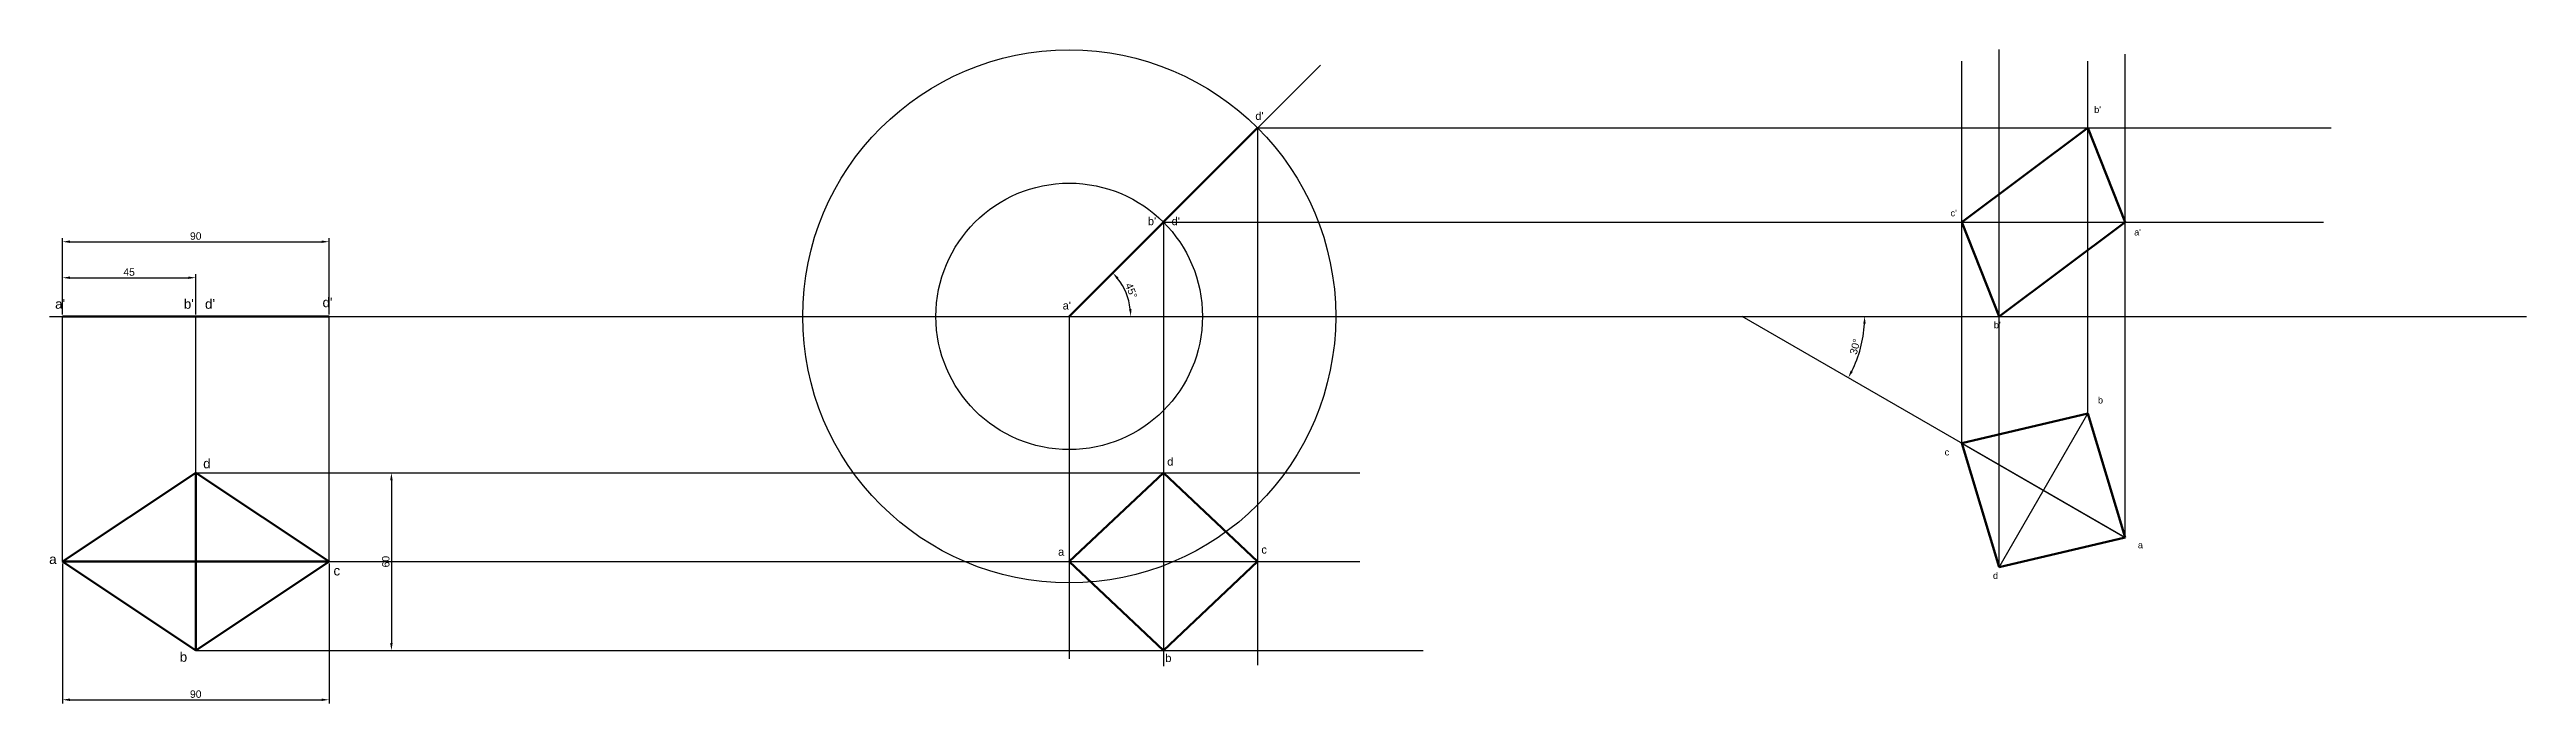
# Model space of a CAD drawing. Header units: millimetres. Extents: x 50 to 2187, y -31 to 190.
# Drawn here: x 1351 to 2187, y -31 to 190 of the extents above; entities that cross this region are included whole.
import ezdxf

# ---------------------------------------------------------------- set-up
doc = ezdxf.new("R2010")
doc.units = ezdxf.units.MM
doc.layers.get('Defpoints').update_dxf_attribs({"color": 90})
doc.layers.add('true', color=7, linetype='Continuous', lineweight=53)
doc.styles.get("Standard").update_dxf_attribs({"font": 'arial.ttf'})
doc.dimstyles.new('ISO-25', dxfattribs={"dimtxt": 2.5, "dimasz": 2.5, "dimexe": 1.25, "dimexo": 0.625, "dimtad": 1, "dimtxsty": 'Standard', "dimcen": 2.5, "dimadec": 0, "dimazin": 0, "dimtfac": 1, "dimtmove": 0, "dimatfit": 3, "dimfxl": 1, "dimarcsym": 0})

msp = doc.modelspace()

# ---------------------------------------------------------------- texts
for s, height, p in [("d'", 2.6869, (1757.812, 166.547)), ("b'", 2.2058, (2041.095, 168.907)), ("c'", 2.2058, (1992.584, 133.985)), ("b'     d'", 2.6869, (1721.522, 130.984)), ("a'", 2.2058, (2054.583, 127.525)), ("a'", 3.2433, (1352.523, 102.765)), ("b'   d'", 3.2433, (1395.971, 102.765)), ("d'", 3.2433, (1442.822, 103.288)), ("a'", 2.6869, (1692.75, 102.511)), ("b'", 2.2058, (2007.219, 96.175)), ('b', 2.206, (2042.35, 70.781)), ('d', 3.243, (1402.515, 48.876)), ('d', 2.687, (1728.064, 49.791)), ('c', 2.206, (1990.594, 53.225)), ('a', 3.243, (1350.511, 16.557)), ('a', 2.687, (1691.198, 19.346)), ('c', 2.687, (1759.852, 20.08)), ('a', 2.206, (2055.837, 21.875)), ('c', 3.243, (1446.523, 12.693)), ('d', 2.206, (2006.905, 11.53)), ('b', 3.243, (1394.596, -16.454)), ('b', 2.687, (1727.412, -16.53))]:
    msp.add_text(s, height=height).set_placement(p)

# ---------------------------------------------------------------- blocks, each defined once
blk = doc.blocks.new('*D16')
at = {"color": 0, "lineweight": -2, "transparency": 16777216}
for p, q in [((1400.64, 47.35), (1467.34, 47.35)), ((1466.09, 44.85), (1466.09, -10.15)), ((1400.64, -12.65), (1467.34, -12.65))]:
    blk.add_line(p, q, dxfattribs=at)
at = {"color": 0, "transparency": 16777216}
for points in [[(1465.67, 44.85), (1466.51, 44.85), (1466.09, 47.35)], [(1465.67, -10.15), (1466.51, -10.15), (1466.09, -12.65)]]:
    blk.add_solid(points, dxfattribs=at)
at = {"layer": 'Defpoints', "color": 0, "transparency": 16777216}
for p in [(1400.01, 47.35), (1400.01, -12.65), (1466.09, -12.65)]:
    blk.add_point(p, dxfattribs=at)
at = {"color": 0, "transparency": 16777216, "insert": (1464.19, 17.35), "char_height": 2.5, "attachment_point": 5, "rotation": 90}
blk.add_mtext('60', dxfattribs=at)
blk = doc.blocks.new('*D17')
at = {"color": 0, "lineweight": -2, "transparency": 16777216}
for p, q in [((1355.01, 16.72), (1355.01, -30.55)), ((1445.01, 16.72), (1445.01, -30.55)), ((1357.51, -29.3), (1442.51, -29.3))]:
    blk.add_line(p, q, dxfattribs=at)
at = {"color": 0, "transparency": 16777216}
for points in [[(1357.51, -28.88), (1357.51, -29.71), (1355.01, -29.3)], [(1442.51, -28.88), (1442.51, -29.71), (1445.01, -29.3)]]:
    blk.add_solid(points, dxfattribs=at)
at = {"layer": 'Defpoints', "color": 0, "transparency": 16777216}
for p in [(1355.01, 17.35), (1445.01, 17.35), (1445.01, -29.3)]:
    blk.add_point(p, dxfattribs=at)
at = {"color": 0, "transparency": 16777216, "insert": (1400.01, -27.4), "char_height": 2.5, "attachment_point": 5}
blk.add_mtext('90', dxfattribs=at)
blk = doc.blocks.new('*D18')
at = {"color": 0, "lineweight": -2, "transparency": 16777216}
for p, q in [((1355.01, 100.81), (1355.01, 126.65)), ((1445.01, 100.81), (1445.01, 126.65)), ((1357.51, 125.4), (1442.51, 125.4))]:
    blk.add_line(p, q, dxfattribs=at)
at = {"color": 0, "transparency": 16777216}
for points in [[(1357.51, 125.82), (1357.51, 124.99), (1355.01, 125.4)], [(1442.51, 125.82), (1442.51, 124.99), (1445.01, 125.4)]]:
    blk.add_solid(points, dxfattribs=at)
at = {"layer": 'Defpoints', "color": 0, "transparency": 16777216}
for p in [(1445.01, 125.4), (1355.01, 100.18), (1445.01, 100.18)]:
    blk.add_point(p, dxfattribs=at)
at = {"color": 0, "transparency": 16777216, "insert": (1400.01, 127.3), "char_height": 2.5, "attachment_point": 5}
blk.add_mtext('90', dxfattribs=at)
blk = doc.blocks.new('*D19')
at = {"color": 0, "lineweight": -2, "transparency": 16777216}
for p, q in [((1355.01, 100.81), (1355.01, 114.49)), ((1357.51, 113.24), (1397.51, 113.24)), ((1400.01, 100.81), (1400.01, 114.49))]:
    blk.add_line(p, q, dxfattribs=at)
at = {"color": 0, "transparency": 16777216}
for points in [[(1357.51, 113.66), (1357.51, 112.83), (1355.01, 113.24)], [(1397.51, 113.66), (1397.51, 112.83), (1400.01, 113.24)]]:
    blk.add_solid(points, dxfattribs=at)
at = {"layer": 'Defpoints', "color": 0, "transparency": 16777216}
for p in [(1400.01, 113.24), (1355.01, 100.18), (1400.01, 100.18)]:
    blk.add_point(p, dxfattribs=at)
at = {"color": 0, "transparency": 16777216, "insert": (1377.51, 115.14), "char_height": 2.5, "attachment_point": 5}
blk.add_mtext('45', dxfattribs=at)
blk = doc.blocks.new('*D20')
at = {"color": 0, "lineweight": -2, "transparency": 16777216}
blk.add_arc((1694.96, 100.18), 20.79, 6.89367, 38.10633, dxfattribs=at)
at = {"color": 0, "transparency": 16777216}
for points in [[(1711.01, 112.74), (1711.64, 113.29), (1709.67, 114.88)], [(1716.02, 102.7), (1715.19, 102.65), (1715.76, 100.18)]]:
    blk.add_solid(points, dxfattribs=at)
at = {"layer": 'Defpoints', "color": 0, "transparency": 16777216}
for p in [(1758.6, 163.82), (1715.05, 105.56), (1350.64, 100.18), (1694.96, 100.18), (2187.06, 100.18)]:
    blk.add_point(p, dxfattribs=at)
at = {"color": 0, "transparency": 16777216, "insert": (1715.93, 108.87), "char_height": 2.5, "attachment_point": 5, "rotation": 292.5}
blk.add_mtext('45°', dxfattribs=at)
blk = doc.blocks.new('*D25')
at = {"color": 0, "lineweight": -2, "transparency": 16777216}
blk.add_arc((1922.21, 100.18), 41.39, 333.4616, 356.5384, dxfattribs=at)
at = {"color": 0, "transparency": 16777216}
for points in [[(1963.1, 97.7), (1963.94, 97.67), (1963.59, 100.18)], [(1959.6, 81.49), (1958.87, 81.89), (1958.05, 79.49)]]:
    blk.add_solid(points, dxfattribs=at)
at = {"layer": 'Defpoints', "color": 0, "transparency": 16777216}
for p in [(1350.64, 100.18), (1922.21, 100.18), (2187.06, 100.18), (1961.1, 86.03), (2051.53, 25.52)]:
    blk.add_point(p, dxfattribs=at)
at = {"color": 0, "transparency": 16777216, "insert": (1960.35, 89.96), "char_height": 2.5, "attachment_point": 5, "rotation": 75}
blk.add_mtext('30°', dxfattribs=at)

# ---------------------------------------------------------------- dimensions: what is measured, and where the dimension line sits
for base, line1, line2, picture, middle in [((1715.047, 105.564), ((1350.636, 100.183), (2187.065, 100.183)), ((1694.965, 100.183), (1758.605, 163.823)), '*D20', (1715.925, 108.865)), ((1961.098, 86.028), ((2051.533, 25.518), (1922.208, 100.183)), ((1350.636, 100.183), (2187.065, 100.183)), '*D25', (1960.347, 89.964))]:
    dim = msp.add_angular_dim_2l(base=base, line1=line1, line2=line2, dimstyle='ISO-25')
    dim.commit()
    dim.dimension.update_dxf_attribs({"geometry": picture, "text_midpoint": middle})
for p1, p2, distance, picture, middle in [((1355.011, 100.183), (1445.011, 100.183), 25.219, '*D18', (1400.011, 127.304)), ((1355.011, 100.183), (1400.011, 100.183), 13.061, '*D19', (1377.511, 115.14)), ((1400.011, 47.35), (1400.011, -12.65), 66.078, '*D16', (1464.188, 17.35)), ((1355.011, 17.35), (1445.011, 17.35), -46.647, '*D17', (1400.011, -27.396))]:
    dim = msp.add_aligned_dim(p1=p1, p2=p2, distance=distance, dimstyle='ISO-25')
    dim.commit()
    dim.dimension.update_dxf_attribs({"geometry": picture, "text_midpoint": middle})

# ---------------------------------------------------------------- linework, layer by layer
for p, q in [((1350.636, 100.183), (2187.065, 100.183)), ((2008.976, 15.447), (2038.976, 67.408)), ((1996.42, 57.337), (2051.533, 25.518)), ((1726.785, 47.35), (1726.785, -12.65)), ((2051.533, 25.518), (2051.533, 25.518)), ((1694.965, 17.35), (1758.605, 17.35))]:
    msp.add_line(p, q)
at = {"layer": 'Defpoints'}
for p, q in [((1694.965, 100.183), (1779.818, 185.036)), ((1996.42, 57.337), (1996.42, 186.37)), ((2008.976, 15.447), (2008.976, 190.312)), ((2038.976, 67.408), (2038.976, 186.37)), ((2051.533, 25.518), (2051.533, 188.735)), ((1758.605, 163.823), (1758.605, -17.565)), ((1758.605, 163.823), (2121.072, 163.823)), ((1726.785, 132.003), (1726.785, -17.984)), ((1726.785, 132.003), (2118.485, 132.003)), ((1355.011, 17.35), (1355.011, 100.183)), ((1400.011, 47.35), (1400.011, 100.183)), ((1445.011, 17.35), (1445.011, 100.183)), ((1694.965, 100.183), (1694.965, -15.468)), ((2051.533, 25.518), (1922.208, 100.183)), ((1400.011, 47.35), (1793.124, 47.35)), ((1445.011, 17.35), (1793.124, 17.35)), ((1400.011, -12.65), (1814.518, -12.65))]:
    msp.add_line(p, q, dxfattribs=at)
for radius in [90, 45]:
    msp.add_circle((1694.965, 100.183), radius, dxfattribs=at)
at = {"layer": 'true'}
for p, q in [((1694.965, 100.183), (1758.605, 163.823)), ((2038.976, 163.823), (1996.42, 132.003)), ((2051.533, 132.003), (2038.976, 163.823)), ((1996.42, 132.003), (2008.976, 100.183)), ((2008.976, 100.183), (2051.533, 132.003)), ((1355.011, 100.183), (1445.011, 100.183)), ((1996.42, 57.337), (2038.976, 67.408)), ((2038.976, 67.408), (2051.533, 25.518)), ((2008.976, 15.447), (1996.42, 57.337)), ((1400.011, 47.35), (1355.011, 17.35)), ((1400.011, 17.35), (1400.011, 47.35)), ((1445.011, 17.35), (1400.011, 47.35)), ((1694.965, 17.35), (1726.785, 47.35)), ((1726.785, 47.35), (1758.605, 17.35)), ((2051.533, 25.518), (2008.976, 15.447)), ((1445.011, 17.35), (1355.011, 17.35)), ((1355.011, 17.35), (1400.011, -12.65)), ((1400.011, 17.35), (1400.011, -12.65)), ((1400.011, -12.65), (1445.011, 17.35)), ((1726.785, -12.65), (1694.965, 17.35)), ((1758.605, 17.35), (1726.785, -12.65))]:
    msp.add_line(p, q, dxfattribs=at)

msp.set_redraw_order([(e.dxf.handle, doc.entitydb.next_handle()) for e in msp.query("TEXT MTEXT ATTDEF DIMENSION ARC_DIMENSION")])  # texts and dimensions are drawn at this point

doc.saveas('drawing.dxf')
